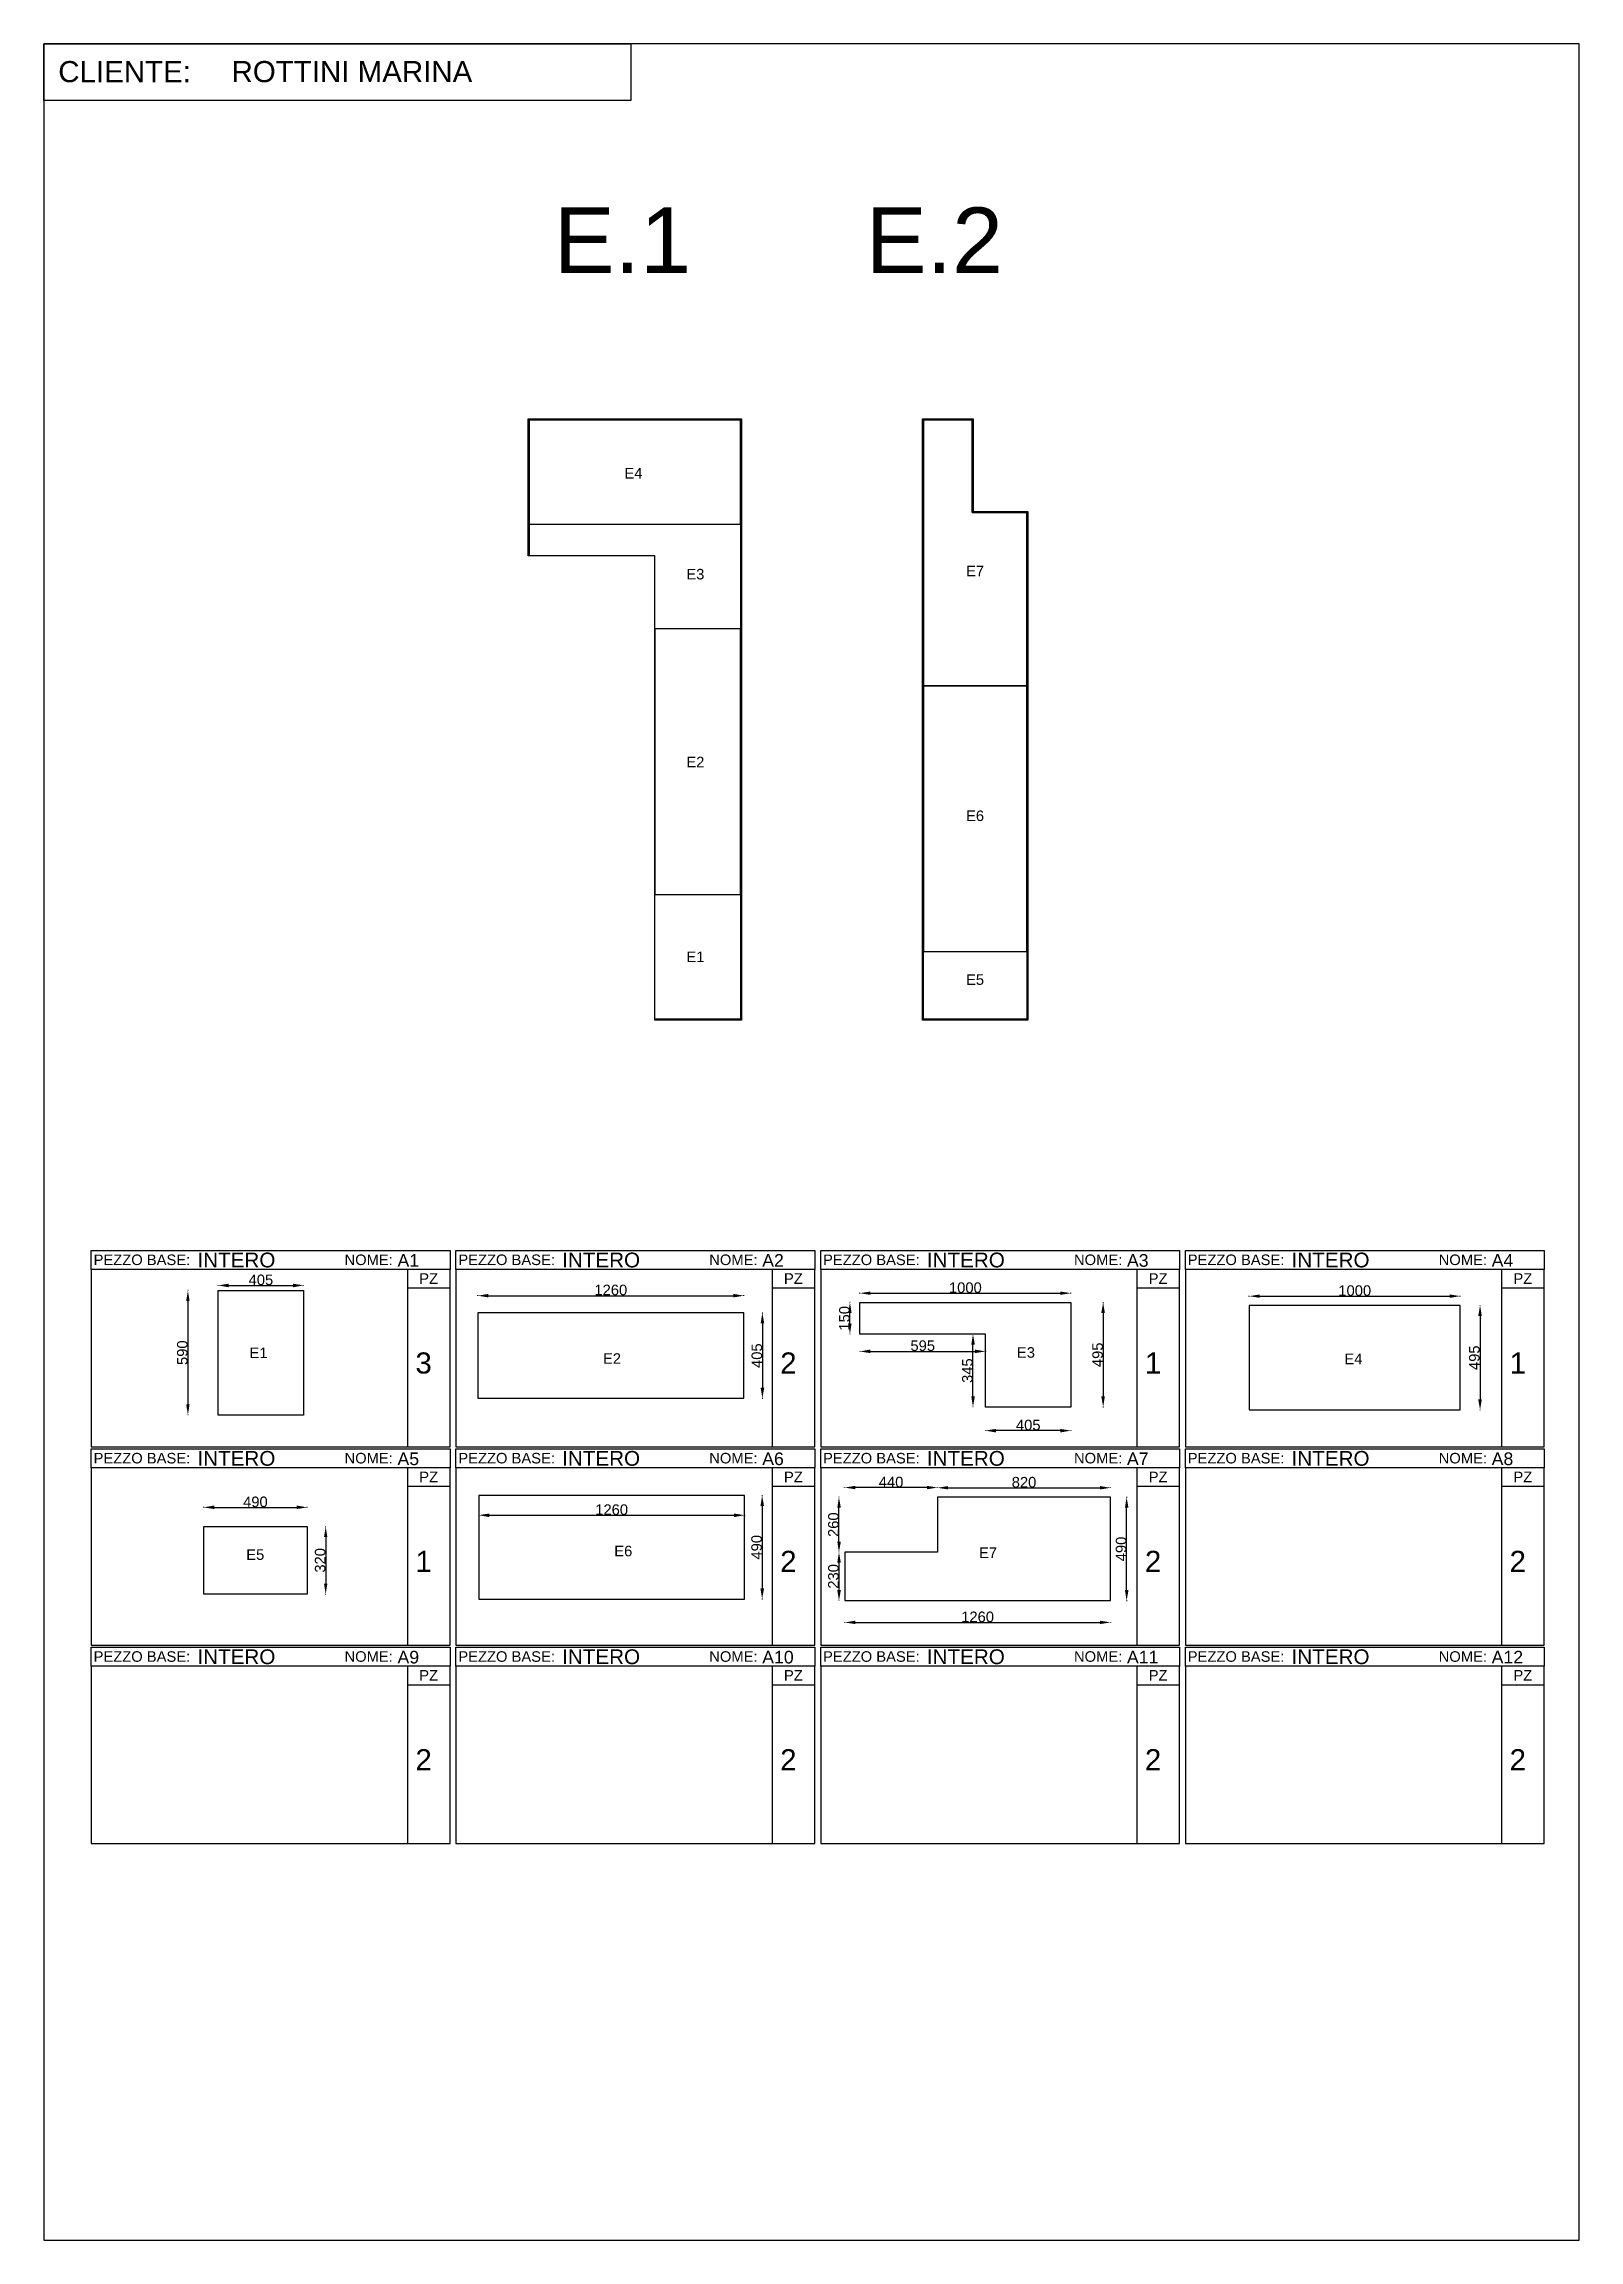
# Model space of a CAD drawing. Header units: millimetres. Extents: x -69675 to 28058, y -18677 to 10388.
# Drawn here: x -32838 to -25564, y -13652 to -3245 of the extents above; entities that cross this region are included whole.
import ezdxf

# ---------------------------------------------------------------- set-up
doc = ezdxf.new("R2010")
doc.units = ezdxf.units.MM
for name, color, linetype in [('- QUOTE', 7, 'Continuous'), ('DISTINTA PRODUZIONE', 7, 'Continuous'), ('FINESTRA', 7, 'Continuous'), ('NOTE TECNICHE', 7, 'Continuous'), ('OFFSET', 2, 'Continuous'), ('PERIMETRO', 1, 'Continuous')]:
    doc.layers.add(name, color=color, linetype=linetype)
doc.layers.add('PEZZI SU MISURA', color=7, linetype='Continuous', true_color=0xbb1e10)
doc.layers.add('TABELLE TAGLIO', color=7, linetype='Continuous', true_color=0x7f868a)
doc.styles.get("Standard").update_dxf_attribs({"font": 'arial.ttf'})
doc.dimstyles.new('ISO-25', dxfattribs={"dimtxt": 50, "dimasz": 50, "dimexe": 1.25, "dimexo": 0.625, "dimtad": 1, "dimdec": 0, "dimtxsty": 'Standard', "dimcen": 2.5, "dimadec": 0, "dimazin": 0, "dimtfac": 1, "dimtdec": 0, "dimtmove": 0, "dimatfit": 3, "dimfxl": 1, "dimfxlon": 1, "dimarcsym": 0})

msp = doc.modelspace()

# ---------------------------------------------------------------- texts
at = {"layer": 'DISTINTA PRODUZIONE', "char_height": 50, "attachment_point": 1}
for s, insert in [('E4', (-30087.4, -5254.4)), ('E7', (-28468.8, -5717.6)), ('E3', (-29794.2, -5732.7)), ('E2', (-29794.2, -6623)), ('E6', (-28468.8, -6877.6)), ('E1', (-29794.2, -7546.2)), ('E5', (-28468.8, -7654)), ('E1', (-31863.8, -9422.5)), ('E2', (-30189.2, -9449.6)), ('E3', (-28227.8, -9420.8)), ('E4', (-26676.2, -9451.4)), ('E5', (-31879.4, -10378.8)), ('E6', (-30135.6, -10361.7)), ('E7', (-28407.4, -10370))]:
    msp.add_mtext_dynamic_manual_height_columns(s, width=389.083, gutter_width=1550.9, heights=[0], dxfattribs=dict(at, insert=insert))
at = {"layer": 'FINESTRA', "char_height": 100, "attachment_point": 1}
for s, width, insert in [('CLIENTE:', 1075.057, (-32770.2, -3326.3)), ('ROTTINI MARINA', 5202.875, (-31949.1, -3326.2))]:
    msp.add_mtext_dynamic_manual_height_columns(s, width=width, gutter_width=1550.9, heights=[0], dxfattribs=dict(at, insert=insert))
at = {"layer": 'NOTE TECNICHE', "char_height": 310.18, "attachment_point": 1}
for s, insert in [('E.1', (-30422.5, -4020.1)), ('E.2', (-28944, -4020.1))]:
    msp.add_mtext_dynamic_manual_height_columns(s, width=1434.859, gutter_width=1550.9, heights=[0], dxfattribs=dict(at, insert=insert))

# ---------------------------------------------------------------- blocks, each defined once
blk = doc.blocks.new('TABELLA PEZZI')
at = {"layer": 'TABELLE TAGLIO'}
for points in [[(0, 0), (0, 90), (1700, 90), (1700, 0), (0, 0)], [(1500, -840), (1700, -840), (1700, 0), (1500, 0)], [(1700, -89), (1500, -89)]]:
    blk.add_lwpolyline(points, dxfattribs=at)
blk.add_lwpolyline([(0, -840), (1500, -840), (1500, 0), (0, 0)], close=True, dxfattribs=at)
for tag, p, height in [('DERIVAZIONE', (503, 10), 70), ('NOME', (1451, 13), 60), ('QUANTITA', (1536, -493), 100)]:
    blk.add_attdef(tag, p, '', height=height)
for s, p in [('PEZZO BASE:', (11, 21)), ('NOME:', (1200, 21)), ('PZ', (1554, -68))]:
    blk.add_text(s, height=50, dxfattribs=at).set_placement(p)
blk = doc.blocks.new('*D140')
at = {"layer": '- QUOTE', "color": 0, "lineweight": -2, "transparency": 16777216}
for p, q in [((-32155, -9152), (-32157, -9152)), ((-32156, -9202), (-32156, -9692)), ((-32155, -9742), (-32157, -9742))]:
    blk.add_line(p, q, dxfattribs=at)
at = {"layer": '- QUOTE', "color": 0, "transparency": 16777216}
for points in [[(-32164, -9202), (-32148, -9202), (-32156, -9152)], [(-32164, -9692), (-32148, -9692), (-32156, -9742)]]:
    blk.add_solid(points, dxfattribs=at)
at = {"layer": 'Defpoints', "color": 0, "transparency": 16777216}
for p in [(-32013, -9152), (-32156, -9742), (-32013, -9742)]:
    blk.add_point(p, dxfattribs=at)
at = {"layer": '- QUOTE', "color": 0, "transparency": 16777216, "insert": (-32182, -9447), "char_height": 50, "attachment_point": 5, "rotation": 90}
blk.add_mtext('590', dxfattribs=at)
blk = doc.blocks.new('*D141')
at = {"layer": '- QUOTE', "color": 0, "lineweight": -2, "transparency": 16777216}
for p, q in [((-32013, -9129), (-32013, -9127)), ((-31963, -9128), (-31658, -9128)), ((-31608, -9129), (-31608, -9127))]:
    blk.add_line(p, q, dxfattribs=at)
at = {"layer": '- QUOTE', "color": 0, "transparency": 16777216}
for points in [[(-31963, -9120), (-31963, -9137), (-32013, -9128)], [(-31658, -9120), (-31658, -9137), (-31608, -9128)]]:
    blk.add_solid(points, dxfattribs=at)
at = {"layer": 'Defpoints', "color": 0, "transparency": 16777216}
for p in [(-32013, -9152), (-31608, -9128), (-31608, -9152)]:
    blk.add_point(p, dxfattribs=at)
at = {"layer": '- QUOTE', "color": 0, "transparency": 16777216, "insert": (-31810, -9102), "char_height": 50, "attachment_point": 5}
blk.add_mtext('405', dxfattribs=at)
blk = doc.blocks.new('*D142')
at = {"layer": '- QUOTE', "color": 0, "lineweight": -2, "transparency": 16777216}
for p, q in [((-30782, -9178), (-30782, -9175)), ((-30732, -9177), (-29572, -9177)), ((-29522, -9178), (-29522, -9175))]:
    blk.add_line(p, q, dxfattribs=at)
at = {"layer": '- QUOTE', "color": 0, "transparency": 16777216}
for points in [[(-30732, -9168), (-30732, -9185), (-30782, -9177)], [(-29572, -9168), (-29572, -9185), (-29522, -9177)]]:
    blk.add_solid(points, dxfattribs=at)
at = {"layer": 'Defpoints', "color": 0, "transparency": 16777216}
for p in [(-30782, -9258), (-29522, -9177), (-29522, -9258)]:
    blk.add_point(p, dxfattribs=at)
at = {"layer": '- QUOTE', "color": 0, "transparency": 16777216, "insert": (-30152, -9150), "char_height": 50, "attachment_point": 5}
blk.add_mtext('1260', dxfattribs=at)
blk = doc.blocks.new('*D143')
at = {"layer": '- QUOTE', "color": 0, "lineweight": -2, "transparency": 16777216}
for p, q in [((-29435, -9258), (-29432, -9258)), ((-29434, -9308), (-29434, -9613)), ((-29435, -9663), (-29432, -9663))]:
    blk.add_line(p, q, dxfattribs=at)
at = {"layer": '- QUOTE', "color": 0, "transparency": 16777216}
for points in [[(-29442, -9308), (-29425, -9308), (-29434, -9258)], [(-29442, -9613), (-29425, -9613), (-29434, -9663)]]:
    blk.add_solid(points, dxfattribs=at)
at = {"layer": 'Defpoints', "color": 0, "transparency": 16777216}
for p in [(-29522, -9258), (-29522, -9663), (-29434, -9663)]:
    blk.add_point(p, dxfattribs=at)
at = {"layer": '- QUOTE', "color": 0, "transparency": 16777216, "insert": (-29460, -9461), "char_height": 50, "attachment_point": 5, "rotation": 90}
blk.add_mtext('405', dxfattribs=at)
blk = doc.blocks.new('*D144')
at = {"layer": '- QUOTE', "color": 0, "lineweight": -2, "transparency": 16777216}
for p, q in [((-28972, -9166), (-28972, -9164)), ((-28922, -9165), (-28022, -9165)), ((-27972, -9166), (-27972, -9164))]:
    blk.add_line(p, q, dxfattribs=at)
at = {"layer": '- QUOTE', "color": 0, "transparency": 16777216}
for points in [[(-28922, -9157), (-28922, -9173), (-28972, -9165)], [(-28022, -9157), (-28022, -9173), (-27972, -9165)]]:
    blk.add_solid(points, dxfattribs=at)
at = {"layer": 'Defpoints', "color": 0, "transparency": 16777216}
for p in [(-28972, -9209), (-27972, -9165), (-27972, -9209)]:
    blk.add_point(p, dxfattribs=at)
at = {"layer": '- QUOTE', "color": 0, "transparency": 16777216, "insert": (-28472, -9139), "char_height": 50, "attachment_point": 5}
blk.add_mtext('1000', dxfattribs=at)
blk = doc.blocks.new('*D145')
at = {"layer": '- QUOTE', "color": 0, "lineweight": -2, "transparency": 16777216}
for p, q in [((-27820, -9209), (-27818, -9209)), ((-27819, -9259), (-27819, -9654)), ((-27820, -9704), (-27818, -9704))]:
    blk.add_line(p, q, dxfattribs=at)
at = {"layer": '- QUOTE', "color": 0, "transparency": 16777216}
for points in [[(-27828, -9259), (-27811, -9259), (-27819, -9209)], [(-27828, -9654), (-27811, -9654), (-27819, -9704)]]:
    blk.add_solid(points, dxfattribs=at)
at = {"layer": 'Defpoints', "color": 0, "transparency": 16777216}
for p in [(-27972, -9209), (-27972, -9704), (-27819, -9704)]:
    blk.add_point(p, dxfattribs=at)
at = {"layer": '- QUOTE', "color": 0, "transparency": 16777216, "insert": (-27845, -9457), "char_height": 50, "attachment_point": 5, "rotation": 90}
blk.add_mtext('495', dxfattribs=at)
blk = doc.blocks.new('*D146')
at = {"layer": '- QUOTE', "color": 0, "lineweight": -2, "transparency": 16777216}
for p, q in [((-28377, -9815), (-28377, -9818)), ((-28022, -9816), (-28327, -9816)), ((-27972, -9815), (-27972, -9818))]:
    blk.add_line(p, q, dxfattribs=at)
at = {"layer": '- QUOTE', "color": 0, "transparency": 16777216}
for points in [[(-28327, -9808), (-28327, -9825), (-28377, -9816)], [(-28022, -9808), (-28022, -9825), (-27972, -9816)]]:
    blk.add_solid(points, dxfattribs=at)
at = {"layer": 'Defpoints', "color": 0, "transparency": 16777216}
for p in [(-28377, -9704), (-27972, -9704), (-28377, -9816)]:
    blk.add_point(p, dxfattribs=at)
at = {"layer": '- QUOTE', "color": 0, "transparency": 16777216, "insert": (-28174, -9790), "char_height": 50, "attachment_point": 5}
blk.add_mtext('405', dxfattribs=at)
blk = doc.blocks.new('*D147')
at = {"layer": '- QUOTE', "color": 0, "lineweight": -2, "transparency": 16777216}
for p, q in [((-28435, -9359), (-28437, -9359)), ((-28436, -9654), (-28436, -9409)), ((-28435, -9704), (-28437, -9704))]:
    blk.add_line(p, q, dxfattribs=at)
at = {"layer": '- QUOTE', "color": 0, "transparency": 16777216}
for points in [[(-28444, -9409), (-28427, -9409), (-28436, -9359)], [(-28444, -9654), (-28427, -9654), (-28436, -9704)]]:
    blk.add_solid(points, dxfattribs=at)
at = {"layer": 'Defpoints', "color": 0, "transparency": 16777216}
for p in [(-28436, -9359), (-28377, -9359), (-28376, -9704)]:
    blk.add_point(p, dxfattribs=at)
at = {"layer": '- QUOTE', "color": 0, "transparency": 16777216, "insert": (-28462, -9532), "char_height": 50, "attachment_point": 5, "rotation": 90}
blk.add_mtext('345', dxfattribs=at)
blk = doc.blocks.new('*D148')
at = {"layer": '- QUOTE', "color": 0, "lineweight": -2, "transparency": 16777216}
for p, q in [((-28972, -9440), (-28972, -9442)), ((-28922, -9441), (-28427, -9441)), ((-28377, -9440), (-28377, -9442))]:
    blk.add_line(p, q, dxfattribs=at)
at = {"layer": '- QUOTE', "color": 0, "transparency": 16777216}
for points in [[(-28922, -9432), (-28922, -9449), (-28972, -9441)], [(-28427, -9432), (-28427, -9449), (-28377, -9441)]]:
    blk.add_solid(points, dxfattribs=at)
at = {"layer": 'Defpoints', "color": 0, "transparency": 16777216}
for p in [(-28972, -9359), (-28377, -9359), (-28377, -9441)]:
    blk.add_point(p, dxfattribs=at)
at = {"layer": '- QUOTE', "color": 0, "transparency": 16777216, "insert": (-28674, -9414), "char_height": 50, "attachment_point": 5}
blk.add_mtext('595', dxfattribs=at)
blk = doc.blocks.new('*D149')
at = {"layer": '- QUOTE', "color": 0, "lineweight": -2, "transparency": 16777216}
for p, q in [((-29018, -9209), (-29020, -9209)), ((-29019, -9309), (-29019, -9259)), ((-29018, -9359), (-29020, -9359))]:
    blk.add_line(p, q, dxfattribs=at)
at = {"layer": '- QUOTE', "color": 0, "transparency": 16777216}
for points in [[(-29027, -9259), (-29011, -9259), (-29019, -9209)], [(-29027, -9309), (-29011, -9309), (-29019, -9359)]]:
    blk.add_solid(points, dxfattribs=at)
at = {"layer": 'Defpoints', "color": 0, "transparency": 16777216}
for p in [(-29019, -9209), (-28972, -9209), (-28972, -9359)]:
    blk.add_point(p, dxfattribs=at)
at = {"layer": '- QUOTE', "color": 0, "transparency": 16777216, "insert": (-29045, -9284), "char_height": 50, "attachment_point": 5, "rotation": 90}
blk.add_mtext('150', dxfattribs=at)
blk = doc.blocks.new('*D150')
at = {"layer": '- QUOTE', "color": 0, "lineweight": -2, "transparency": 16777216}
for p, q in [((-27127, -9180), (-27127, -9178)), ((-27077, -9179), (-26177, -9179)), ((-26127, -9180), (-26127, -9178))]:
    blk.add_line(p, q, dxfattribs=at)
at = {"layer": '- QUOTE', "color": 0, "transparency": 16777216}
for points in [[(-27077, -9171), (-27077, -9187), (-27127, -9179)], [(-26177, -9171), (-26177, -9187), (-26127, -9179)]]:
    blk.add_solid(points, dxfattribs=at)
at = {"layer": 'Defpoints', "color": 0, "transparency": 16777216}
for p in [(-27127, -9223), (-26127, -9179), (-26127, -9223)]:
    blk.add_point(p, dxfattribs=at)
at = {"layer": '- QUOTE', "color": 0, "transparency": 16777216, "insert": (-26627, -9153), "char_height": 50, "attachment_point": 5}
blk.add_mtext('1000', dxfattribs=at)
blk = doc.blocks.new('*D151')
at = {"layer": '- QUOTE', "color": 0, "lineweight": -2, "transparency": 16777216}
for p, q in [((-26034, -9223), (-26032, -9223)), ((-26033, -9273), (-26033, -9668)), ((-26034, -9718), (-26032, -9718))]:
    blk.add_line(p, q, dxfattribs=at)
at = {"layer": '- QUOTE', "color": 0, "transparency": 16777216}
for points in [[(-26042, -9273), (-26025, -9273), (-26033, -9223)], [(-26042, -9668), (-26025, -9668), (-26033, -9718)]]:
    blk.add_solid(points, dxfattribs=at)
at = {"layer": 'Defpoints', "color": 0, "transparency": 16777216}
for p in [(-26127, -9223), (-26127, -9718), (-26033, -9718)]:
    blk.add_point(p, dxfattribs=at)
at = {"layer": '- QUOTE', "color": 0, "transparency": 16777216, "insert": (-26060, -9471), "char_height": 50, "attachment_point": 5, "rotation": 90}
blk.add_mtext('495', dxfattribs=at)
blk = doc.blocks.new('*D152')
at = {"layer": '- QUOTE', "color": 0, "lineweight": -2, "transparency": 16777216}
for p, q in [((-32081, -10181), (-32081, -10178)), ((-32031, -10180), (-31641, -10180)), ((-31591, -10181), (-31591, -10178))]:
    blk.add_line(p, q, dxfattribs=at)
at = {"layer": '- QUOTE', "color": 0, "transparency": 16777216}
for points in [[(-32031, -10171), (-32031, -10188), (-32081, -10180)], [(-31641, -10171), (-31641, -10188), (-31591, -10180)]]:
    blk.add_solid(points, dxfattribs=at)
at = {"layer": 'Defpoints', "color": 0, "transparency": 16777216}
for p in [(-31591, -10180), (-32081, -10271), (-31591, -10271)]:
    blk.add_point(p, dxfattribs=at)
at = {"layer": '- QUOTE', "color": 0, "transparency": 16777216, "insert": (-31836, -10154), "char_height": 50, "attachment_point": 5}
blk.add_mtext('490', dxfattribs=at)
blk = doc.blocks.new('*D153')
at = {"layer": '- QUOTE', "color": 0, "lineweight": -2, "transparency": 16777216}
for p, q in [((-31504, -10271), (-31502, -10271)), ((-31503, -10321), (-31503, -10541)), ((-31504, -10591), (-31502, -10591))]:
    blk.add_line(p, q, dxfattribs=at)
at = {"layer": '- QUOTE', "color": 0, "transparency": 16777216}
for points in [[(-31511, -10321), (-31495, -10321), (-31503, -10271)], [(-31511, -10541), (-31495, -10541), (-31503, -10591)]]:
    blk.add_solid(points, dxfattribs=at)
at = {"layer": 'Defpoints', "color": 0, "transparency": 16777216}
for p in [(-31591, -10271), (-31591, -10591), (-31503, -10591)]:
    blk.add_point(p, dxfattribs=at)
at = {"layer": '- QUOTE', "color": 0, "transparency": 16777216, "insert": (-31529, -10431), "char_height": 50, "attachment_point": 5, "rotation": 90}
blk.add_mtext('320', dxfattribs=at)
blk = doc.blocks.new('*D154')
at = {"layer": '- QUOTE', "color": 0, "lineweight": -2, "transparency": 16777216}
for p, q in [((-30778, -10216), (-30778, -10219)), ((-30728, -10217), (-29568, -10217)), ((-29518, -10216), (-29518, -10219))]:
    blk.add_line(p, q, dxfattribs=at)
at = {"layer": '- QUOTE', "color": 0, "transparency": 16777216}
for points in [[(-30728, -10209), (-30728, -10226), (-30778, -10217)], [(-29568, -10209), (-29568, -10226), (-29518, -10217)]]:
    blk.add_solid(points, dxfattribs=at)
at = {"layer": 'Defpoints', "color": 0, "transparency": 16777216}
for p in [(-30778, -10124), (-29518, -10124), (-29518, -10217)]:
    blk.add_point(p, dxfattribs=at)
at = {"layer": '- QUOTE', "color": 0, "transparency": 16777216, "insert": (-30148, -10191), "char_height": 50, "attachment_point": 5}
blk.add_mtext('1260', dxfattribs=at)
blk = doc.blocks.new('*D155')
at = {"layer": '- QUOTE', "color": 0, "lineweight": -2, "transparency": 16777216}
for p, q in [((-29436, -10124), (-29434, -10124)), ((-29435, -10174), (-29435, -10564)), ((-29436, -10614), (-29434, -10614))]:
    blk.add_line(p, q, dxfattribs=at)
at = {"layer": '- QUOTE', "color": 0, "transparency": 16777216}
for points in [[(-29443, -10174), (-29426, -10174), (-29435, -10124)], [(-29443, -10564), (-29426, -10564), (-29435, -10614)]]:
    blk.add_solid(points, dxfattribs=at)
at = {"layer": 'Defpoints', "color": 0, "transparency": 16777216}
for p in [(-29518, -10124), (-29518, -10614), (-29435, -10614)]:
    blk.add_point(p, dxfattribs=at)
at = {"layer": '- QUOTE', "color": 0, "transparency": 16777216, "insert": (-29461, -10369), "char_height": 50, "attachment_point": 5, "rotation": 90}
blk.add_mtext('490', dxfattribs=at)
blk = doc.blocks.new('*D156')
at = {"layer": '- QUOTE', "color": 0, "lineweight": -2, "transparency": 16777216}
for p, q in [((-29044, -10724), (-29044, -10726)), ((-28994, -10725), (-27834, -10725)), ((-27784, -10724), (-27784, -10726))]:
    blk.add_line(p, q, dxfattribs=at)
at = {"layer": '- QUOTE', "color": 0, "transparency": 16777216}
for points in [[(-28994, -10717), (-28994, -10733), (-29044, -10725)], [(-27834, -10717), (-27834, -10733), (-27784, -10725)]]:
    blk.add_solid(points, dxfattribs=at)
at = {"layer": 'Defpoints', "color": 0, "transparency": 16777216}
for p in [(-29044, -10622), (-27784, -10622), (-27784, -10725)]:
    blk.add_point(p, dxfattribs=at)
at = {"layer": '- QUOTE', "color": 0, "transparency": 16777216, "insert": (-28414, -10699), "char_height": 50, "attachment_point": 5}
blk.add_mtext('1260', dxfattribs=at)
blk = doc.blocks.new('*D157')
at = {"layer": '- QUOTE', "color": 0, "lineweight": -2, "transparency": 16777216}
for p, q in [((-28604, -10088), (-28604, -10086)), ((-28554, -10087), (-27834, -10087)), ((-27784, -10088), (-27784, -10086))]:
    blk.add_line(p, q, dxfattribs=at)
at = {"layer": '- QUOTE', "color": 0, "transparency": 16777216}
for points in [[(-28554, -10079), (-28554, -10095), (-28604, -10087)], [(-27834, -10079), (-27834, -10095), (-27784, -10087)]]:
    blk.add_solid(points, dxfattribs=at)
at = {"layer": 'Defpoints', "color": 0, "transparency": 16777216}
for p in [(-27784, -10087), (-28604, -10132), (-27784, -10132)]:
    blk.add_point(p, dxfattribs=at)
at = {"layer": '- QUOTE', "color": 0, "transparency": 16777216, "insert": (-28194, -10061), "char_height": 50, "attachment_point": 5}
blk.add_mtext('820', dxfattribs=at)
blk = doc.blocks.new('*D158')
at = {"layer": '- QUOTE', "color": 0, "lineweight": -2, "transparency": 16777216}
for p, q in [((-29044, -10087), (-29044, -10085)), ((-28654, -10086), (-28994, -10086)), ((-28604, -10087), (-28604, -10085))]:
    blk.add_line(p, q, dxfattribs=at)
at = {"layer": '- QUOTE', "color": 0, "transparency": 16777216}
for points in [[(-28994, -10078), (-28994, -10094), (-29044, -10086)], [(-28654, -10078), (-28654, -10094), (-28604, -10086)]]:
    blk.add_solid(points, dxfattribs=at)
at = {"layer": 'Defpoints', "color": 0, "transparency": 16777216}
for p in [(-29044, -10086), (-29044, -10392), (-28604, -10392)]:
    blk.add_point(p, dxfattribs=at)
at = {"layer": '- QUOTE', "color": 0, "transparency": 16777216, "insert": (-28824, -10060), "char_height": 50, "attachment_point": 5}
blk.add_mtext('440', dxfattribs=at)
blk = doc.blocks.new('*D159')
at = {"layer": '- QUOTE', "color": 0, "lineweight": -2, "transparency": 16777216}
for p, q in [((-29070, -10392), (-29072, -10392)), ((-29071, -10442), (-29071, -10572)), ((-29070, -10622), (-29072, -10622))]:
    blk.add_line(p, q, dxfattribs=at)
at = {"layer": '- QUOTE', "color": 0, "transparency": 16777216}
for points in [[(-29079, -10442), (-29062, -10442), (-29071, -10392)], [(-29079, -10572), (-29062, -10572), (-29071, -10622)]]:
    blk.add_solid(points, dxfattribs=at)
at = {"layer": 'Defpoints', "color": 0, "transparency": 16777216}
for p in [(-29044, -10392), (-29071, -10622), (-29044, -10622)]:
    blk.add_point(p, dxfattribs=at)
at = {"layer": '- QUOTE', "color": 0, "transparency": 16777216, "insert": (-29097, -10507), "char_height": 50, "attachment_point": 5, "rotation": 90}
blk.add_mtext('230', dxfattribs=at)
blk = doc.blocks.new('*D160')
at = {"layer": '- QUOTE', "color": 0, "lineweight": -2, "transparency": 16777216}
for p, q in [((-29070, -10132), (-29072, -10132)), ((-29071, -10342), (-29071, -10182)), ((-29070, -10392), (-29072, -10392))]:
    blk.add_line(p, q, dxfattribs=at)
at = {"layer": '- QUOTE', "color": 0, "transparency": 16777216}
for points in [[(-29079, -10182), (-29062, -10182), (-29071, -10132)], [(-29079, -10342), (-29062, -10342), (-29071, -10392)]]:
    blk.add_solid(points, dxfattribs=at)
at = {"layer": 'Defpoints', "color": 0, "transparency": 16777216}
for p in [(-29071, -10132), (-28604, -10132), (-28604, -10392)]:
    blk.add_point(p, dxfattribs=at)
at = {"layer": '- QUOTE', "color": 0, "transparency": 16777216, "insert": (-29097, -10262), "char_height": 50, "attachment_point": 5, "rotation": 90}
blk.add_mtext('260', dxfattribs=at)
blk = doc.blocks.new('*D161')
at = {"layer": '- QUOTE', "color": 0, "lineweight": -2, "transparency": 16777216}
for p, q in [((-27709, -10132), (-27706, -10132)), ((-27708, -10572), (-27708, -10182)), ((-27709, -10622), (-27706, -10622))]:
    blk.add_line(p, q, dxfattribs=at)
at = {"layer": '- QUOTE', "color": 0, "transparency": 16777216}
for points in [[(-27716, -10182), (-27699, -10182), (-27708, -10132)], [(-27716, -10572), (-27699, -10572), (-27708, -10622)]]:
    blk.add_solid(points, dxfattribs=at)
at = {"layer": 'Defpoints', "color": 0, "transparency": 16777216}
for p in [(-27784, -10132), (-27708, -10132), (-27784, -10622)]:
    blk.add_point(p, dxfattribs=at)
at = {"layer": '- QUOTE', "color": 0, "transparency": 16777216, "insert": (-27734, -10377), "char_height": 50, "attachment_point": 5, "rotation": 90}
blk.add_mtext('490', dxfattribs=at)

# ---------------------------------------------------------------- dimensions: what is measured, and where the dimension line sits
at = {"layer": '- QUOTE'}
for base, p1, p2, picture, middle in [((-32155.9, -9742.5), (-32012.7, -9152.5), (-32012.7, -9742.5), '*D140', (-32182, -9447.5)), ((-29433.7, -9663), (-29521.8, -9258), (-29521.8, -9663), '*D143', (-29459.8, -9460.5)), ((-29019.2, -9209.3), (-28971.7, -9359.3), (-28971.7, -9209.3), '*D149', (-29045.3, -9284.3)), ((-27819.3, -9704.3), (-27971.7, -9209.3), (-27971.7, -9704.3), '*D145', (-27845.4, -9456.8)), ((-26033.5, -9718.1), (-26126.8, -9223.1), (-26126.8, -9718.1), '*D151', (-26059.6, -9470.6)), ((-28435.5, -9359.3), (-28376.3, -9704.3), (-28376.7, -9359.3), '*D147', (-28461.7, -9531.8)), ((-29434.8, -10614.4), (-29518.1, -10124.4), (-29518.1, -10614.4), '*D155', (-29461, -10369.4)), ((-29070.7, -10131.7), (-28603.7, -10391.7), (-28603.7, -10131.7), '*D160', (-29096.9, -10261.7)), ((-27707.7, -10131.7), (-27783.7, -10621.7), (-27783.7, -10131.7), '*D161', (-27733.8, -10376.7)), ((-31503.1, -10591), (-31591, -10271), (-31591, -10591), '*D153', (-31529.3, -10431)), ((-29070.7, -10621.7), (-29043.7, -10391.7), (-29043.7, -10621.7), '*D159', (-29096.9, -10506.7))]:
    dim = msp.add_linear_dim(base=base, p1=p1, p2=p2, angle=90, dimstyle='ISO-25', dxfattribs=at)
    dim.commit()
    dim.dimension.update_dxf_attribs({"geometry": picture, "text_midpoint": middle})
for base, p1, p2, picture, middle in [((-31607.7, -9128.2), (-32012.7, -9152.5), (-31607.7, -9152.5), '*D141', (-31810.2, -9102)), ((-29521.8, -9176.6), (-30781.8, -9258), (-29521.8, -9258), '*D142', (-30151.8, -9150.4)), ((-27971.7, -9165), (-28971.7, -9209.3), (-27971.7, -9209.3), '*D144', (-28471.7, -9138.9)), ((-26126.8, -9179), (-27126.8, -9223.1), (-26126.8, -9223.1), '*D150', (-26626.8, -9152.9)), ((-28376.7, -9440.7), (-28971.7, -9359.3), (-28376.7, -9359.3), '*D148', (-28674.2, -9414.5)), ((-28376.7, -9816.3), (-27971.7, -9704.3), (-28376.7, -9704.3), '*D146', (-28174.2, -9790.2)), ((-29043.7, -10085.9), (-28603.7, -10391.7), (-29043.7, -10391.7), '*D158', (-28823.7, -10059.7)), ((-27783.7, -10087.1), (-28603.7, -10131.7), (-27783.7, -10131.7), '*D157', (-28193.7, -10061)), ((-31591, -10179.7), (-32081, -10271), (-31591, -10271), '*D152', (-31836, -10153.6)), ((-29518.1, -10217.3), (-30778.1, -10124.4), (-29518.1, -10124.4), '*D154', (-30148.1, -10191.2)), ((-27783.7, -10724.9), (-29043.7, -10621.7), (-27783.7, -10621.7), '*D156', (-28413.7, -10698.8))]:
    dim = msp.add_linear_dim(base=base, p1=p1, p2=p2, dimstyle='ISO-25', dxfattribs=at)
    dim.commit()
    dim.dimension.update_dxf_attribs({"geometry": picture, "text_midpoint": middle})

# ---------------------------------------------------------------- linework, layer by layer
msp.add_lwpolyline([(-32838.1, -13652), (-25564.1, -13652), (-25564.1, -3245), (-32838.1, -3245)], close=True)
at = {"layer": 'FINESTRA'}
msp.add_lwpolyline([(-32838.1, -3245), (-30057.2, -3245), (-30057.2, -3513.6), (-32838.1, -3513.6)], close=True, dxfattribs=at)
at = {"layer": 'OFFSET'}
for points in [[(-30538.1, -5671.1), (-30538.1, -5021.1), (-30538.1, -5026.1), (-29533.1, -5026.1), (-29538.1, -5026.1), (-29538.1, -7871.1)], [(-29538.1, -7871.1), (-29538.1, -7866.1), (-29943.1, -7866.1)]]:
    msp.add_lwpolyline(points, dxfattribs=at)
msp.add_lwpolyline([(-28180.5, -7866.1), (-28670.5, -7866.1), (-28670.5, -5026.1), (-28440.5, -5026.1), (-28440.5, -5466.1), (-28180.5, -5466.1)], close=True, dxfattribs=at)
at = {"layer": 'PERIMETRO'}
for points in [[(-29943.1, -7871.1), (-29943.1, -5671.1), (-30543.1, -5671.1), (-30543.1, -5021.1), (-29533.1, -5021.1), (-29533.1, -7871.1)], [(-28175.5, -7871.1), (-28675.5, -7871.1), (-28675.5, -5021.1), (-28435.5, -5021.1), (-28435.5, -5461.1), (-28175.5, -5461.1)]]:
    msp.add_lwpolyline(points, close=True, dxfattribs=at)
at = {"layer": 'PEZZI SU MISURA'}
for points in [[(-30538.1, -5026.1), (-30538.1, -5521.1), (-29538.1, -5521.1), (-29538.1, -5026.1), (-30538.1, -5026.1)], [(-28670.5, -5026.1), (-28670.5, -6286.1), (-28180.5, -6286.1), (-28180.5, -5466.1), (-28440.5, -5466.1), (-28440.5, -5026.1), (-28670.5, -5026.1)], [(-30538.1, -5521.1), (-30538.1, -5671.1)], [(-29943.1, -7276.1), (-29538.1, -7276.1), (-29538.1, -6016.1), (-29943.1, -6016.1), (-29943.1, -7276.1)], [(-28670.5, -6286.1), (-28670.5, -7546.1), (-28180.5, -7546.1), (-28180.5, -6286.1), (-28670.5, -6286.1)], [(-29521.8, -9663), (-29521.8, -9258), (-30781.8, -9258), (-30781.8, -9663), (-29521.8, -9663)], [(-27126.8, -9223.1), (-27126.8, -9718.1), (-26126.8, -9718.1), (-26126.8, -9223.1), (-27126.8, -9223.1)], [(-30778.1, -10614.4), (-29518.1, -10614.4), (-29518.1, -10124.4), (-30778.1, -10124.4), (-30778.1, -10614.4)], [(-29043.7, -10621.7), (-27783.7, -10621.7), (-27783.7, -10131.7), (-28603.7, -10131.7), (-28603.7, -10391.7), (-29043.7, -10391.7), (-29043.7, -10621.7)]]:
    msp.add_lwpolyline(points, dxfattribs=at)
for points in [[(-30538.1, -5521.1), (-29538.1, -5521.1), (-29538.1, -6016.1), (-29943.1, -6016.1), (-29943.1, -5671.1), (-30538.1, -5671.1)], [(-29943.1, -7276.1), (-29538.1, -7276.1), (-29538.1, -7866.1), (-29943.1, -7866.1)], [(-28670.5, -7546.1), (-28180.5, -7546.1), (-28180.5, -7866.1), (-28670.5, -7866.1)], [(-32012.7, -9152.5), (-31607.7, -9152.5), (-31607.7, -9742.5), (-32012.7, -9742.5)], [(-28971.7, -9209.3), (-27971.7, -9209.3), (-27971.7, -9704.3), (-28376.7, -9704.3), (-28376.7, -9359.3), (-28971.7, -9359.3)], [(-32081, -10271), (-31591, -10271), (-31591, -10591), (-32081, -10591)]]:
    msp.add_lwpolyline(points, close=True, dxfattribs=at)

# ---------------------------------------------------------------- block references
at = {"layer": 'TABELLE TAGLIO'}
for p, values in [((-32613.8, -9052.7), {'QUANTITA': '3', 'DERIVAZIONE': 'INTERO', 'NOME': 'A1'}), ((-30885.6, -9052.7), {'QUANTITA': '2', 'DERIVAZIONE': 'INTERO', 'NOME': 'A2'}), ((-29157.4, -9052.7), {'QUANTITA': '1', 'DERIVAZIONE': 'INTERO', 'NOME': 'A3'}), ((-27429.3, -9052.7), {'QUANTITA': '1', 'DERIVAZIONE': 'INTERO', 'NOME': 'A4'}), ((-32613.8, -9992.7), {'QUANTITA': '1', 'DERIVAZIONE': 'INTERO', 'NOME': 'A5'}), ((-30885.6, -9992.7), {'QUANTITA': '2', 'DERIVAZIONE': 'INTERO', 'NOME': 'A6'}), ((-29157.4, -9992.7), {'QUANTITA': '2', 'DERIVAZIONE': 'INTERO', 'NOME': 'A7'}), ((-27429.3, -9992.7), {'QUANTITA': '2', 'DERIVAZIONE': 'INTERO', 'NOME': 'A8'}), ((-32613.8, -10932.7), {'QUANTITA': '2', 'DERIVAZIONE': 'INTERO', 'NOME': 'A9'}), ((-30885.6, -10932.7), {'QUANTITA': '2', 'DERIVAZIONE': 'INTERO', 'NOME': 'A10'}), ((-29157.4, -10932.7), {'QUANTITA': '2', 'DERIVAZIONE': 'INTERO', 'NOME': 'A11'}), ((-27429.3, -10932.7), {'QUANTITA': '2', 'DERIVAZIONE': 'INTERO', 'NOME': 'A12'})]:
    msp.add_blockref('TABELLA PEZZI', p, dxfattribs=at).add_auto_attribs(values)

msp.set_redraw_order([(e.dxf.handle, doc.entitydb.next_handle()) for e in msp.query("TEXT MTEXT ATTDEF DIMENSION ARC_DIMENSION")])  # texts and dimensions are drawn at this point

doc.saveas('drawing.dxf')
